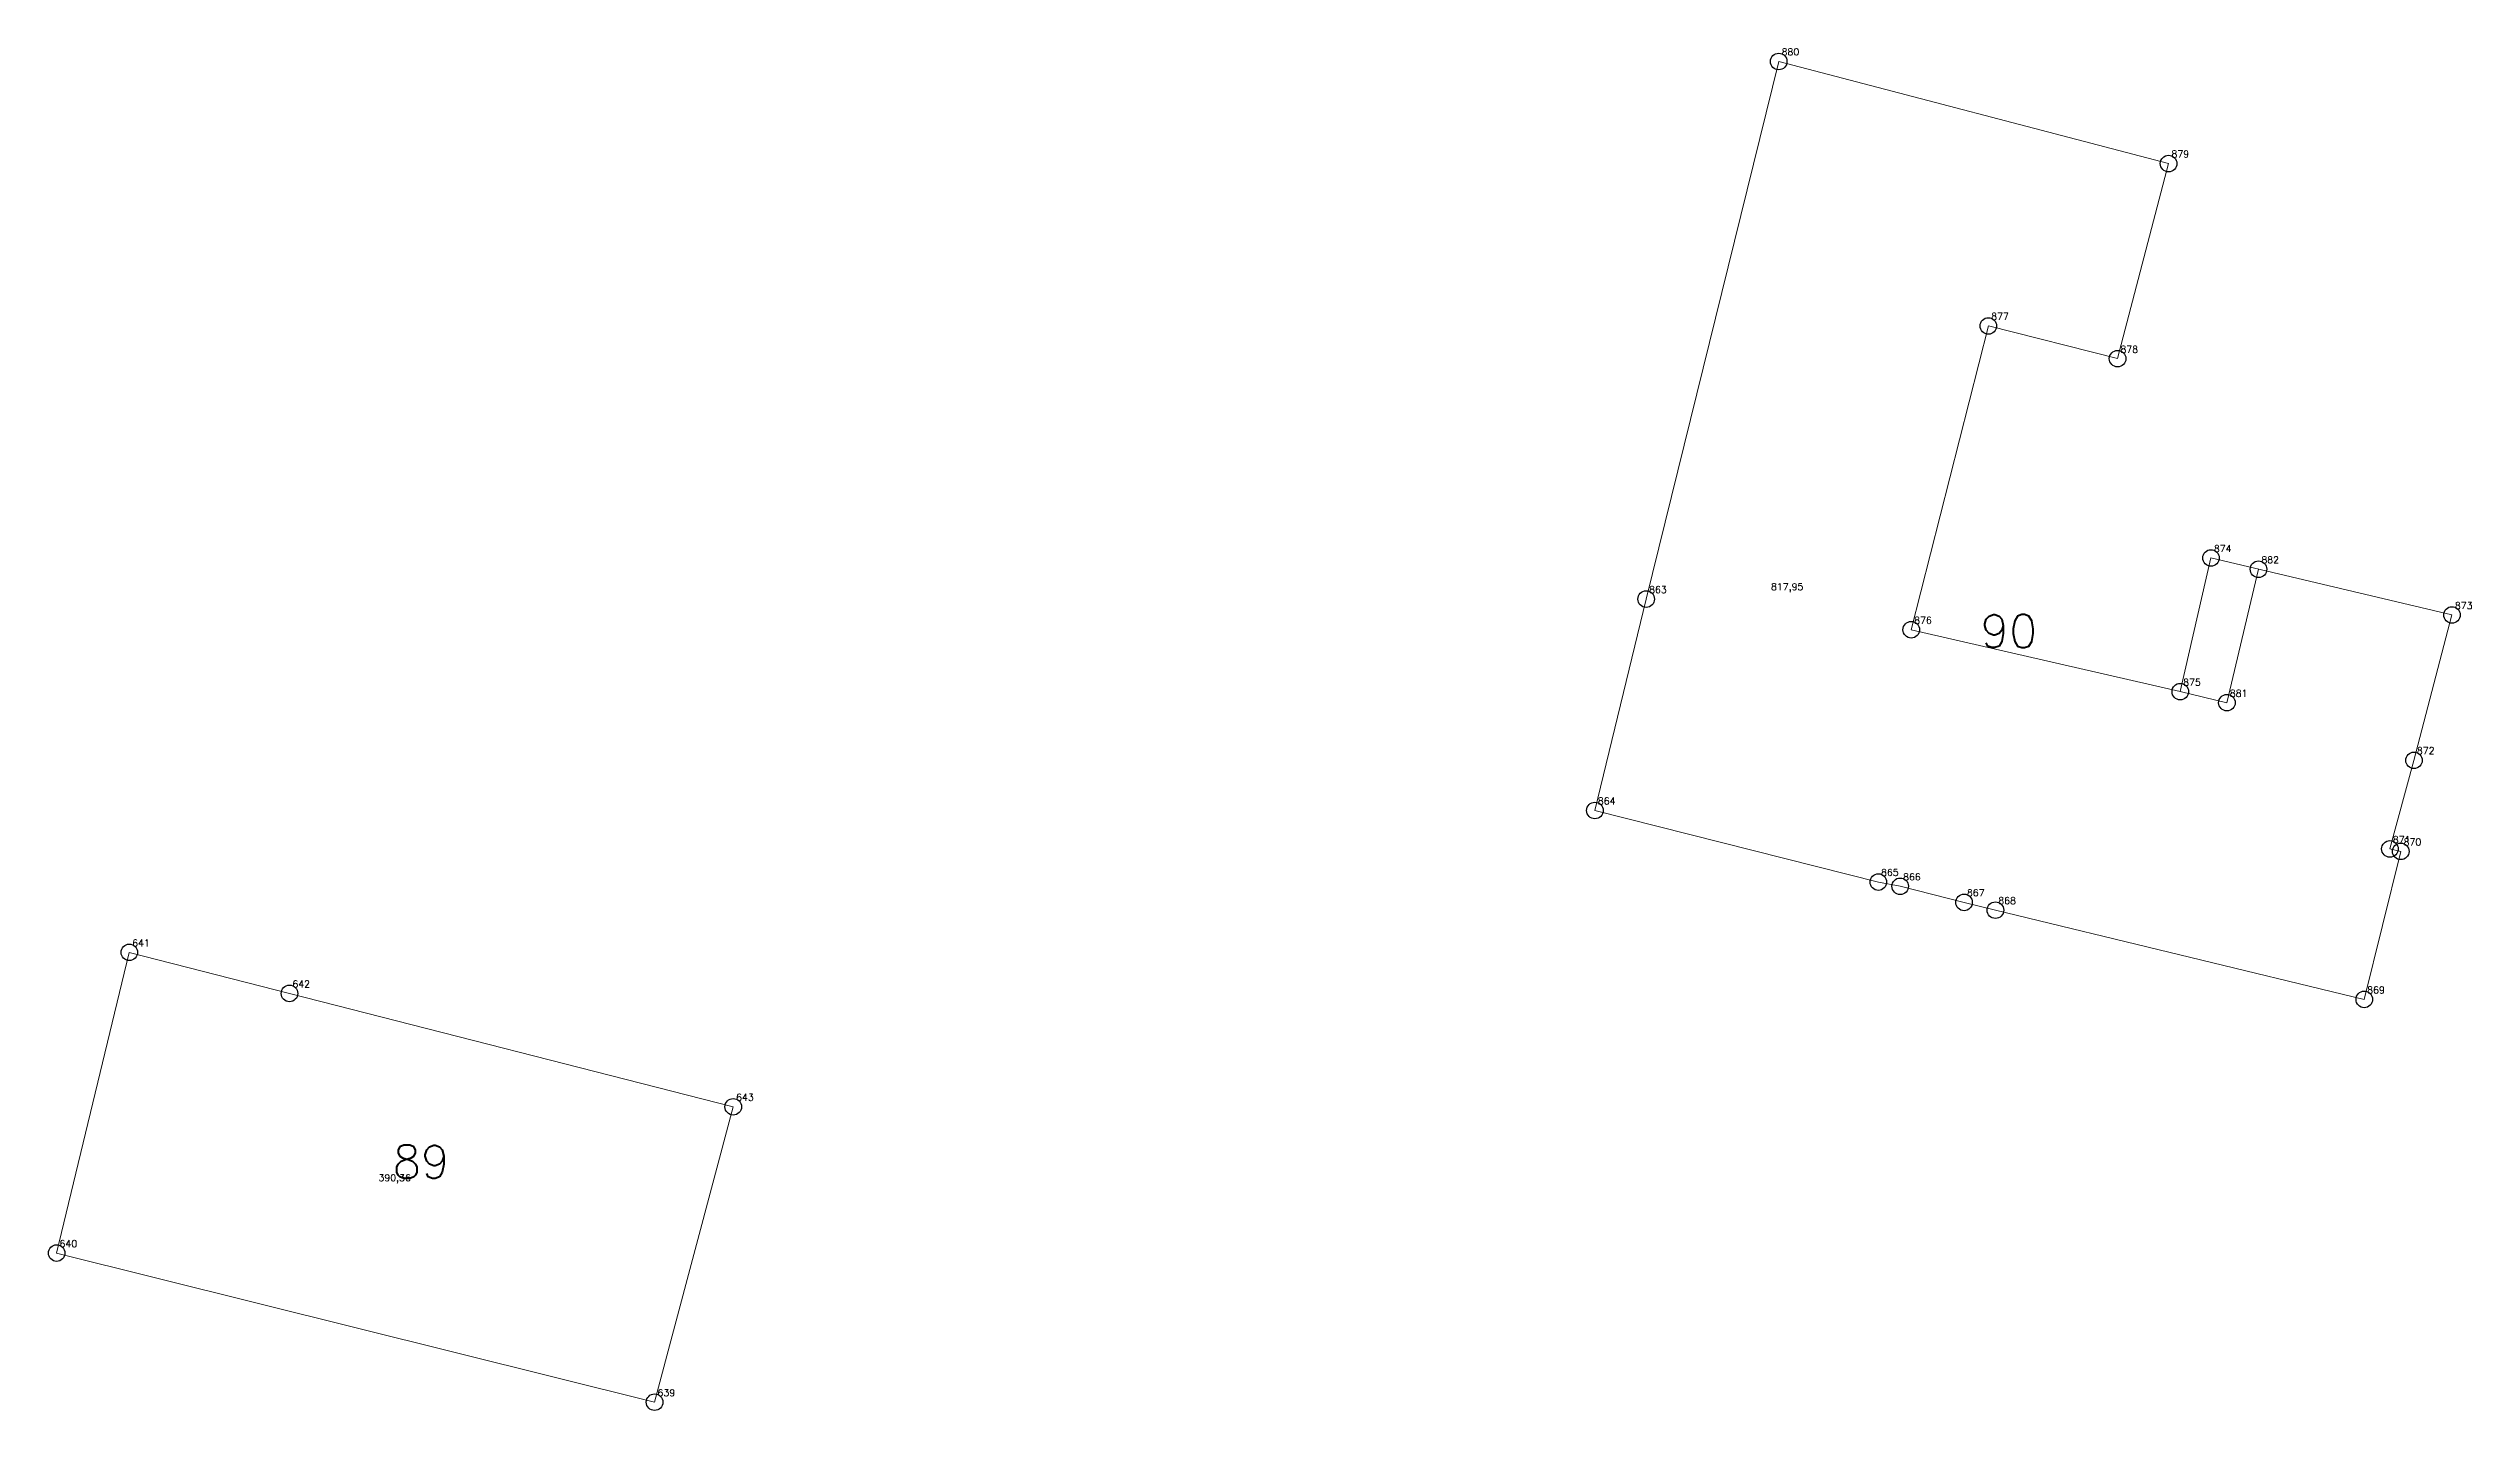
# Model space of a CAD drawing. Extents: x 1390459 to 1399082, y 355064 to 360767.
# Drawn here: x 1394970.2 to 1395079.9, y 359962.2 to 360023.8 of the extents above; entities that cross this region are included whole.
import ezdxf

# ---------------------------------------------------------------- set-up
doc = ezdxf.new("R2010")
doc.units = 0
doc.header["$PDMODE"] = 33
doc.header["$PDSIZE"] = 0.75
doc.layers.add('9 - ценная историческая застройка советский период', color=7, linetype='Continuous')
doc.layers.add('OKN_VALUED_LABELS', color=1, linetype='Continuous')
doc.styles.get("Standard").update_dxf_attribs({"font": 'simplex.shx'})

msp = doc.modelspace()

# ---------------------------------------------------------------- texts
at = {"layer": '9 - ценная историческая застройка советский период', "color": 7}
for s, p in [('880', (1395048.7, 360023.54)), ('879', (1395066.35, 360018.92)), ('877', (1395058.19, 360011.57)), ('878', (1395064.04, 360010.08)), ('874', (1395068.27, 360001.06)), ('882', (1395070.42, 360000.55)), ('863', (1395042.7, 359999.2)), ('817,95', (1395048.22, 359999.33)), ('876', (1395054.7, 359997.81)), ('873', (1395079.18, 359998.48)), ('875', (1395066.88, 359995.01)), ('881', (1395068.99, 359994.51)), ('872', (1395077.46, 359991.91)), ('864', (1395040.38, 359989.63)), ('871', (1395076.37, 359987.89)), ('870', (1395076.86, 359987.78)), ('865', (1395053.2, 359986.4)), ('866', (1395054.2, 359986.2)), ('867', (1395057.09, 359985.48)), ('868', (1395058.51, 359985.12)), ('641', (1394974.03, 359983.21)), ('642', (1394981.28, 359981.35)), ('869', (1395075.21, 359981.08)), ('643', (1395001.37, 359976.22)), ('390,36', (1394985.18, 359972.58)), ('640', (1394970.74, 359969.6)), ('639', (1394997.81, 359962.85))]:
    msp.add_text(s, height=0.311, dxfattribs=at).set_placement(p)
at = {"layer": 'OKN_VALUED_LABELS'}
for s, p in [('90', (1395057.71, 359996.73)), ('89', (1394985.82, 359972.71))]:
    msp.add_text(s, height=1.5, dxfattribs=at).set_placement(p)

# ---------------------------------------------------------------- linework, layer by layer
at = {"layer": '9 - ценная историческая застройка советский период', "color": 7, "lineweight": 20}
for points in [[(1395042.57, 359998.93), (1395048.57, 360023.26), (1395066.22, 360018.64), (1395063.91, 360009.81), (1395058.06, 360011.29), (1395054.57, 359997.54), (1395066.75, 359994.74), (1395068.14, 360000.79), (1395079.05, 359998.21), (1395077.33, 359991.63), (1395076.24, 359987.62), (1395076.73, 359987.51), (1395075.08, 359980.81), (1395058.38, 359984.85), (1395056.96, 359985.2), (1395054.07, 359985.93), (1395053.08, 359986.12), (1395040.25, 359989.36), (1395042.57, 359998.93)], [(1394997.68, 359962.58), (1394970.61, 359969.33), (1394973.9, 359982.94), (1394981.15, 359981.08), (1395001.24, 359975.95), (1394997.68, 359962.58)]]:
    msp.add_lwpolyline(points, close=True, dxfattribs=at)
for points in [[(1395070.29, 360000.28), (1395068.86, 359994.24)], [(1395068.86, 359994.24), (1395066.75, 359994.74)]]:
    msp.add_lwpolyline(points, dxfattribs=at)
at = {"layer": '9 - ценная историческая застройка советский период'}
for p in [(1395048.57, 360023.26), (1395066.22, 360018.64), (1395058.06, 360011.29), (1395063.91, 360009.81), (1395068.14, 360000.79), (1395070.29, 360000.28), (1395042.57, 359998.93), (1395054.57, 359997.54), (1395079.05, 359998.21), (1395066.75, 359994.74), (1395068.86, 359994.24), (1395077.33, 359991.63), (1395040.25, 359989.36), (1395076.24, 359987.62), (1395076.73, 359987.51), (1395053.08, 359986.12), (1395054.07, 359985.93), (1395056.96, 359985.2), (1395058.38, 359984.85), (1394973.9, 359982.94), (1394981.15, 359981.08), (1395075.08, 359980.81), (1395001.24, 359975.95), (1394970.61, 359969.33), (1394997.68, 359962.58)]:
    msp.add_point(p, dxfattribs=at)

msp.set_redraw_order([(e.dxf.handle, doc.entitydb.next_handle()) for e in msp.query("TEXT MTEXT ATTDEF DIMENSION ARC_DIMENSION")])  # texts and dimensions are drawn at this point

doc.saveas('drawing.dxf')
